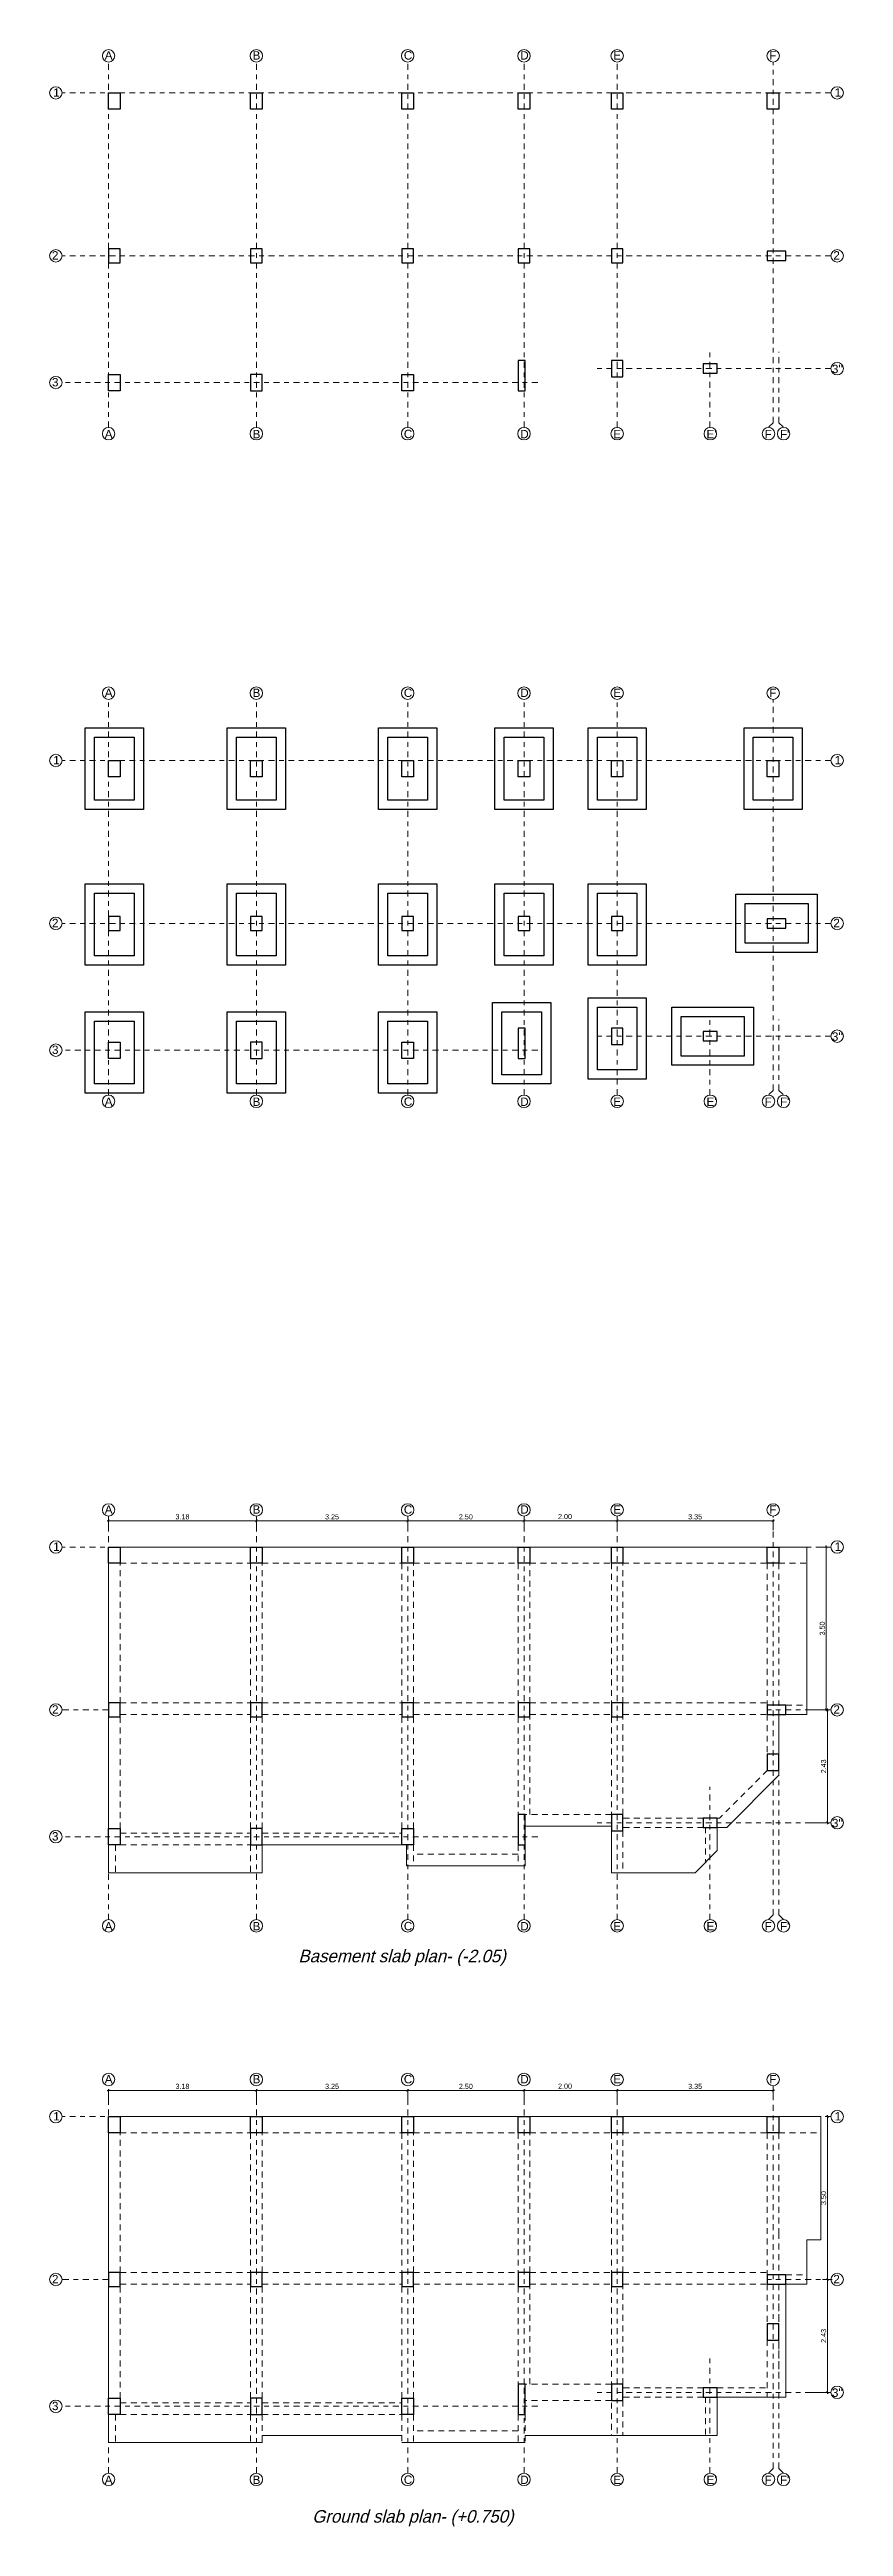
# Model space of a CAD drawing. Header units: millimetres. Extents: x 3790 to 7711, y 1449 to 3132.
# Drawn here: x 3789.9 to 3807, y 1458.9 to 1512.1 of the extents above; entities that cross this region are included whole.
import ezdxf

# ---------------------------------------------------------------- set-up
doc = ezdxf.new("R2010")
doc.units = ezdxf.units.MM
doc.header["$PDMODE"] = 3
doc.linetypes.add('DASHDOTX2', pattern=[50.8, 25.4, -12.7, 0, -12.7])
doc.linetypes.add('HIDDEN', pattern=[9.525, 6.35, -3.175])
for name, color, linetype, lineweight in [('cotas', 7, 'Continuous', 5), ('EJES', 20, 'DASHDOTX2', 9), ('pluma 1', 1, 'Continuous', 9), ('pluma 2.5', 30, 'Continuous', 25), ('proyecciones', 32, 'HIDDEN', 9), ('TEXTO', 7, 'Continuous', 9)]:
    doc.layers.add(name, color=color, linetype=linetype, lineweight=lineweight)
doc.styles.get("Standard").update_dxf_attribs({"font": 'arial.ttf'})
doc.styles.add('TIMES', font='arial.ttf', dxfattribs={"height": 0.11})
doc.dimstyles.new('julio', dxfattribs={"dimtxt": 0.11, "dimasz": 0.057, "dimexe": 0.03, "dimexo": 0.097, "dimgap": 0.0295, "dimtad": 1, "dimzin": 4, "dimdsep": 46, "dimtxsty": 'TIMES', "dimblk": 'ARCHTICK', "dimcen": 0, "dimdle": 0.03, "dimclrd": 256, "dimclre": 256, "dimclrt": 256, "dimadec": 0, "dimazin": 0, "dimtfac": 1, "dimtix": 1, "dimtmove": 2, "dimatfit": 2, "dimldrblk": 'ARCHTICK', "dimfxl": 1, "dimtolj": 1, "dimtzin": 0, "dimlwd": 5, "dimlwe": 5, "dimarcsym": 0})

msp = doc.modelspace()

# ---------------------------------------------------------------- texts
at = {"layer": 'TEXTO', "color": 5, "char_height": 0.18, "width": 2.597734}
for s, insert, attachment_point in [('{\\C7;A}', (3791.1214, 1512.0505), 1), ('{\\C7;B}', (3794.2964, 1512.0505), 1), ('{\\fArial|b0|i0|c0|p34;\\C7;C}', (3797.5464, 1512.0505), 1), ('{\\C7;D}', (3800.0464, 1512.0505), 1), ('{\\C7;E}', (3802.0464, 1512.0505), 1), ('{\\C7;F}', (3805.3964, 1512.0505), 1), ('{\\C7;1}', (3790.0145, 1511.2526), 1), ('{\\C7;1}', (3806.8004, 1511.2526), 1), ('{\\C7;2}', (3789.9875, 1507.7526), 1), ('{\\C7;2}', (3806.7735, 1507.7526), 1), ("{\\C7;3''}", (3806.742, 1505.3128), 1), ('{\\C7;3}', (3789.9875, 1505.0276), 1), ('{\\C7;A}', (3791.1214, 1503.7326), 7), ('{\\C7;B}', (3794.2964, 1503.7326), 7), ('{\\fArial|b0|i0|c0|p34;\\C7;C}', (3797.5464, 1503.7326), 7), ('{\\C7;D}', (3800.0464, 1503.7326), 7), ('{\\C7;E}', (3802.0464, 1503.7326), 7), ("{\\C7;E'}", (3804.0471, 1503.7326), 7), ('{\\C7;F}', (3805.2964, 1503.7326), 7), ("{\\C7;F'}", (3805.6263, 1503.7326), 7), ('{\\C7;A}', (3791.1214, 1498.3532), 1), ('{\\C7;B}', (3794.2964, 1498.3532), 1), ('{\\fArial|b0|i0|c0|p34;\\C7;C}', (3797.5464, 1498.3532), 1), ('{\\C7;D}', (3800.0464, 1498.3532), 1), ('{\\C7;E}', (3802.0464, 1498.3532), 1), ('{\\C7;F}', (3805.3964, 1498.3532), 1), ('{\\C7;1}', (3790.0145, 1496.9058), 1), ('{\\C7;1}', (3806.8004, 1496.9058), 1), ('{\\C7;2}', (3789.9875, 1493.4058), 1), ('{\\C7;2}', (3806.7735, 1493.4058), 1), ("{\\C7;3''}", (3806.742, 1490.9661), 1), ('{\\C7;3}', (3789.9875, 1490.6808), 1), ('{\\C7;A}', (3791.1214, 1489.3859), 7), ('{\\C7;B}', (3794.2964, 1489.3859), 7), ('{\\fArial|b0|i0|c0|p34;\\C7;C}', (3797.5464, 1489.3859), 7), ('{\\C7;D}', (3800.0464, 1489.3859), 7), ('{\\C7;E}', (3802.0464, 1489.3859), 7), ("{\\C7;E'}", (3804.0471, 1489.3859), 7), ('{\\C7;F}', (3805.2964, 1489.3859), 7), ("{\\C7;F'}", (3805.6263, 1489.3859), 7), ('{\\C7;A}', (3791.1214, 1480.8018), 1), ('{\\C7;B}', (3794.2964, 1480.8018), 1), ('{\\fArial|b0|i0|c0|p34;\\C7;C}', (3797.5464, 1480.8018), 1), ('{\\C7;D}', (3800.0464, 1480.8018), 1), ('{\\C7;E}', (3802.0464, 1480.8018), 1), ('{\\C7;F}', (3805.3964, 1480.8018), 1), ('{\\C7;1}', (3790.0145, 1480.0039), 1), ('{\\C7;1}', (3806.8004, 1480.0039), 1), ('{\\C7;2}', (3789.9875, 1476.5039), 1), ('{\\C7;2}', (3806.7735, 1476.5039), 1), ("{\\C7;3''}", (3806.742, 1474.0641), 1), ('{\\C7;3}', (3789.9875, 1473.7789), 1), ('{\\C7;A}', (3791.1214, 1471.6673), 7), ('{\\C7;B}', (3794.2964, 1471.6673), 7), ('{\\fArial|b0|i0|c0|p34;\\C7;C}', (3797.5464, 1471.6673), 7), ('{\\C7;D}', (3800.0464, 1471.6673), 7), ('{\\C7;E}', (3802.0464, 1471.6673), 7), ("{\\C7;E'}", (3804.0471, 1471.6673), 7), ('{\\C7;F}', (3805.2964, 1471.6673), 7), ("{\\C7;F'}", (3805.6263, 1471.6673), 7), ('{\\C7;A}', (3791.1214, 1468.5611), 1), ('{\\C7;B}', (3794.2964, 1468.5611), 1), ('{\\fArial|b0|i0|c0|p34;\\C7;C}', (3797.5464, 1468.5611), 1), ('{\\C7;D}', (3800.0464, 1468.5611), 1), ('{\\C7;E}', (3802.0464, 1468.5611), 1), ('{\\C7;F}', (3805.3964, 1468.5611), 1), ('{\\C7;1}', (3790.0145, 1467.7632), 1), ('{\\C7;1}', (3806.8004, 1467.7632), 1), ('{\\C7;2}', (3789.9875, 1464.2632), 1), ('{\\C7;2}', (3806.7735, 1464.2632), 1), ("{\\C7;3''}", (3806.742, 1461.8235), 1), ('{\\C7;3}', (3789.9875, 1461.5382), 1), ('{\\C7;A}', (3791.1214, 1459.7713), 7), ('{\\C7;B}', (3794.2964, 1459.7713), 7), ('{\\fArial|b0|i0|c0|p34;\\C7;C}', (3797.5464, 1459.7713), 7), ('{\\C7;D}', (3800.0464, 1459.7713), 7), ('{\\C7;E}', (3802.0464, 1459.7713), 7), ("{\\C7;E'}", (3804.0471, 1459.7713), 7), ('{\\C7;F}', (3805.2964, 1459.7713), 7), ("{\\C7;F'}", (3805.6263, 1459.7713), 7)]:
    msp.add_mtext(s, dxfattribs=dict(at, insert=insert, attachment_point=attachment_point))
at = {"layer": 'TEXTO', "char_height": 0.27, "attachment_point": 1}
for s, insert, width in [('{\\fStylus BT|b0|i0|c0|p34;\\Q15;Basement slab plan- (-2.05)}', (3795.2812, 1471.2513), 6.850758), ('{\\fStylus BT|b0|i0|c0|p34;\\Q15;Ground slab plan- (+0.750)}', (3795.5769, 1459.2098), 7.057912)]:
    msp.add_mtext(s, dxfattribs=dict(at, insert=insert, width=width))

# ---------------------------------------------------------------- blocks, each defined once
blk = doc.blocks.new('_ArchTick')
at = {"color": 0, "linetype": 'ByBlock', "lineweight": 40, "const_width": 0.15}
blk.add_lwpolyline([(-0.5, -0.5), (0.5, 0.5)], dxfattribs=at)
blk = doc.blocks.new('*D864')
at = {"layer": 'cotas', "lineweight": 5, "transparency": 16777216}
for p, q in [((3791.174, 1480.47), (3794.409, 1480.47)), ((3791.204, 1480.267), (3791.204, 1480.5)), ((3794.379, 1480.267), (3794.379, 1480.5))]:
    blk.add_line(p, q, dxfattribs=at)
at = {"layer": 'Defpoints', "color": 0, "transparency": 16777216}
for p in [(3794.379, 1480.47), (3791.204, 1480.17), (3794.379, 1480.17)]:
    blk.add_point(p, dxfattribs=at)
at = {"layer": 'cotas', "lineweight": 5, "transparency": 16777216, "xscale": 0.057, "yscale": 0.057, "zscale": 0.057, "rotation": 180}
blk.add_blockref('_ArchTick', (3791.204, 1480.47), dxfattribs=at)
at = {"layer": 'cotas', "lineweight": 5, "transparency": 16777216, "xscale": 0.057, "yscale": 0.057, "zscale": 0.057}
blk.add_blockref('_ArchTick', (3794.379, 1480.47), dxfattribs=at)
at = {"layer": 'cotas', "transparency": 16777216, "insert": (3792.791, 1480.555), "char_height": 0.11, "attachment_point": 5, "style": 'TIMES'}
blk.add_mtext('\\A1;3.18', dxfattribs=at)
blk = doc.blocks.new('*D865')
at = {"layer": 'cotas', "lineweight": 5, "transparency": 16777216}
for p, q in [((3794.349, 1480.47), (3797.659, 1480.47)), ((3794.379, 1480.267), (3794.379, 1480.5)), ((3797.629, 1480.267), (3797.629, 1480.5))]:
    blk.add_line(p, q, dxfattribs=at)
at = {"layer": 'Defpoints', "color": 0, "transparency": 16777216}
for p in [(3797.629, 1480.47), (3794.379, 1480.17), (3797.629, 1480.17)]:
    blk.add_point(p, dxfattribs=at)
at = {"layer": 'cotas', "lineweight": 5, "transparency": 16777216, "xscale": 0.057, "yscale": 0.057, "zscale": 0.057, "rotation": 180}
blk.add_blockref('_ArchTick', (3794.379, 1480.47), dxfattribs=at)
at = {"layer": 'cotas', "lineweight": 5, "transparency": 16777216, "xscale": 0.057, "yscale": 0.057, "zscale": 0.057}
blk.add_blockref('_ArchTick', (3797.629, 1480.47), dxfattribs=at)
at = {"layer": 'cotas', "transparency": 16777216, "insert": (3796.004, 1480.555), "char_height": 0.11, "attachment_point": 5, "style": 'TIMES'}
blk.add_mtext('\\A1;3.25', dxfattribs=at)
blk = doc.blocks.new('*D866')
at = {"layer": 'cotas', "lineweight": 5, "transparency": 16777216}
for p, q in [((3797.599, 1480.47), (3800.159, 1480.47)), ((3797.629, 1480.267), (3797.629, 1480.5)), ((3800.129, 1480.267), (3800.129, 1480.5))]:
    blk.add_line(p, q, dxfattribs=at)
at = {"layer": 'Defpoints', "color": 0, "transparency": 16777216}
for p in [(3800.129, 1480.47), (3797.629, 1480.17), (3800.129, 1480.17)]:
    blk.add_point(p, dxfattribs=at)
at = {"layer": 'cotas', "lineweight": 5, "transparency": 16777216, "xscale": 0.057, "yscale": 0.057, "zscale": 0.057, "rotation": 180}
blk.add_blockref('_ArchTick', (3797.629, 1480.47), dxfattribs=at)
at = {"layer": 'cotas', "lineweight": 5, "transparency": 16777216, "xscale": 0.057, "yscale": 0.057, "zscale": 0.057}
blk.add_blockref('_ArchTick', (3800.129, 1480.47), dxfattribs=at)
at = {"layer": 'cotas', "transparency": 16777216, "insert": (3798.879, 1480.555), "char_height": 0.11, "attachment_point": 5, "style": 'TIMES'}
blk.add_mtext('\\A1;2.50', dxfattribs=at)
blk = doc.blocks.new('*D867')
at = {"layer": 'cotas', "lineweight": 5, "transparency": 16777216}
for p, q in [((3800.099, 1480.47), (3802.159, 1480.47)), ((3800.129, 1480.267), (3800.129, 1480.5)), ((3802.129, 1480.267), (3802.129, 1480.5))]:
    blk.add_line(p, q, dxfattribs=at)
at = {"layer": 'Defpoints', "color": 0, "transparency": 16777216}
for p in [(3802.129, 1480.47), (3800.129, 1480.17), (3802.129, 1480.17)]:
    blk.add_point(p, dxfattribs=at)
at = {"layer": 'cotas', "lineweight": 5, "transparency": 16777216, "xscale": 0.057, "yscale": 0.057, "zscale": 0.057, "rotation": 180}
blk.add_blockref('_ArchTick', (3800.129, 1480.47), dxfattribs=at)
at = {"layer": 'cotas', "lineweight": 5, "transparency": 16777216, "xscale": 0.057, "yscale": 0.057, "zscale": 0.057}
blk.add_blockref('_ArchTick', (3802.129, 1480.47), dxfattribs=at)
at = {"layer": 'cotas', "transparency": 16777216, "insert": (3801.009, 1480.561), "char_height": 0.11, "attachment_point": 5, "style": 'TIMES'}
blk.add_mtext('\\A1;2.00', dxfattribs=at)
blk = doc.blocks.new('*D868')
at = {"layer": 'cotas', "lineweight": 5, "transparency": 16777216}
for p, q in [((3802.099, 1480.47), (3805.509, 1480.47)), ((3802.129, 1480.267), (3802.129, 1480.5)), ((3805.479, 1480.267), (3805.479, 1480.5))]:
    blk.add_line(p, q, dxfattribs=at)
at = {"layer": 'Defpoints', "color": 0, "transparency": 16777216}
for p in [(3805.479, 1480.47), (3802.129, 1480.17), (3805.479, 1480.17)]:
    blk.add_point(p, dxfattribs=at)
at = {"layer": 'cotas', "lineweight": 5, "transparency": 16777216, "xscale": 0.057, "yscale": 0.057, "zscale": 0.057, "rotation": 180}
blk.add_blockref('_ArchTick', (3802.129, 1480.47), dxfattribs=at)
at = {"layer": 'cotas', "lineweight": 5, "transparency": 16777216, "xscale": 0.057, "yscale": 0.057, "zscale": 0.057}
blk.add_blockref('_ArchTick', (3805.479, 1480.47), dxfattribs=at)
at = {"layer": 'cotas', "transparency": 16777216, "insert": (3803.804, 1480.555), "char_height": 0.11, "attachment_point": 5, "style": 'TIMES'}
blk.add_mtext('\\A1;3.35', dxfattribs=at)
blk = doc.blocks.new('*D863')
at = {"layer": 'cotas', "lineweight": 5, "transparency": 16777216}
for p, q in [((3806.419, 1479.906), (3806.652, 1479.906)), ((3806.622, 1476.376), (3806.622, 1479.936)), ((3806.419, 1476.406), (3806.652, 1476.406))]:
    blk.add_line(p, q, dxfattribs=at)
at = {"layer": 'Defpoints', "color": 0, "transparency": 16777216}
for p in [(3806.322, 1479.906), (3806.622, 1479.906), (3806.322, 1476.406)]:
    blk.add_point(p, dxfattribs=at)
at = {"layer": 'cotas', "lineweight": 5, "transparency": 16777216, "xscale": 0.057, "yscale": 0.057, "zscale": 0.057}
for p, rotation in [((3806.622, 1479.906), 90), ((3806.622, 1476.406), 270)]:
    blk.add_blockref('_ArchTick', p, dxfattribs=dict(at, rotation=rotation))
at = {"layer": 'cotas', "transparency": 16777216, "insert": (3806.536, 1478.156), "char_height": 0.11, "attachment_point": 5, "rotation": 90, "style": 'TIMES'}
blk.add_mtext('\\A1;3.50', dxfattribs=at)
blk = doc.blocks.new('*D869')
at = {"layer": 'cotas', "lineweight": 5, "transparency": 16777216}
for p, q in [((3806.242, 1476.406), (3806.679, 1476.406)), ((3806.649, 1476.436), (3806.649, 1473.951)), ((3806.242, 1473.981), (3806.679, 1473.981))]:
    blk.add_line(p, q, dxfattribs=at)
at = {"layer": 'Defpoints', "color": 0, "transparency": 16777216}
for p in [(3806.145, 1476.406), (3806.145, 1473.981), (3806.649, 1473.981)]:
    blk.add_point(p, dxfattribs=at)
at = {"layer": 'cotas', "lineweight": 5, "transparency": 16777216, "xscale": 0.057, "yscale": 0.057, "zscale": 0.057}
for p, rotation in [((3806.649, 1476.406), 90), ((3806.649, 1473.981), 270)]:
    blk.add_blockref('_ArchTick', p, dxfattribs=dict(at, rotation=rotation))
at = {"layer": 'cotas', "transparency": 16777216, "insert": (3806.564, 1475.193), "char_height": 0.11, "attachment_point": 5, "rotation": 90, "style": 'TIMES'}
blk.add_mtext('\\A1;2.43', dxfattribs=at)
blk = doc.blocks.new('*D897')
at = {"layer": 'cotas', "lineweight": 5, "transparency": 16777216}
for p, q in [((3791.174, 1468.229), (3794.409, 1468.229)), ((3791.204, 1468.026), (3791.204, 1468.259)), ((3794.379, 1468.026), (3794.379, 1468.259))]:
    blk.add_line(p, q, dxfattribs=at)
at = {"layer": 'Defpoints', "color": 0, "transparency": 16777216}
for p in [(3794.379, 1468.229), (3791.204, 1467.929), (3794.379, 1467.929)]:
    blk.add_point(p, dxfattribs=at)
at = {"layer": 'cotas', "lineweight": 5, "transparency": 16777216, "xscale": 0.057, "yscale": 0.057, "zscale": 0.057, "rotation": 180}
blk.add_blockref('_ArchTick', (3791.204, 1468.229), dxfattribs=at)
at = {"layer": 'cotas', "lineweight": 5, "transparency": 16777216, "xscale": 0.057, "yscale": 0.057, "zscale": 0.057}
blk.add_blockref('_ArchTick', (3794.379, 1468.229), dxfattribs=at)
at = {"layer": 'cotas', "transparency": 16777216, "insert": (3792.791, 1468.315), "char_height": 0.11, "attachment_point": 5, "style": 'TIMES'}
blk.add_mtext('\\A1;3.18', dxfattribs=at)
blk = doc.blocks.new('*D898')
at = {"layer": 'cotas', "lineweight": 5, "transparency": 16777216}
for p, q in [((3794.349, 1468.229), (3797.659, 1468.229)), ((3794.379, 1468.026), (3794.379, 1468.259)), ((3797.629, 1468.026), (3797.629, 1468.259))]:
    blk.add_line(p, q, dxfattribs=at)
at = {"layer": 'Defpoints', "color": 0, "transparency": 16777216}
for p in [(3797.629, 1468.229), (3794.379, 1467.929), (3797.629, 1467.929)]:
    blk.add_point(p, dxfattribs=at)
at = {"layer": 'cotas', "lineweight": 5, "transparency": 16777216, "xscale": 0.057, "yscale": 0.057, "zscale": 0.057, "rotation": 180}
blk.add_blockref('_ArchTick', (3794.379, 1468.229), dxfattribs=at)
at = {"layer": 'cotas', "lineweight": 5, "transparency": 16777216, "xscale": 0.057, "yscale": 0.057, "zscale": 0.057}
blk.add_blockref('_ArchTick', (3797.629, 1468.229), dxfattribs=at)
at = {"layer": 'cotas', "transparency": 16777216, "insert": (3796.004, 1468.315), "char_height": 0.11, "attachment_point": 5, "style": 'TIMES'}
blk.add_mtext('\\A1;3.25', dxfattribs=at)
blk = doc.blocks.new('*D899')
at = {"layer": 'cotas', "lineweight": 5, "transparency": 16777216}
for p, q in [((3797.599, 1468.229), (3800.159, 1468.229)), ((3797.629, 1468.026), (3797.629, 1468.259)), ((3800.129, 1468.026), (3800.129, 1468.259))]:
    blk.add_line(p, q, dxfattribs=at)
at = {"layer": 'Defpoints', "color": 0, "transparency": 16777216}
for p in [(3800.129, 1468.229), (3797.629, 1467.929), (3800.129, 1467.929)]:
    blk.add_point(p, dxfattribs=at)
at = {"layer": 'cotas', "lineweight": 5, "transparency": 16777216, "xscale": 0.057, "yscale": 0.057, "zscale": 0.057, "rotation": 180}
blk.add_blockref('_ArchTick', (3797.629, 1468.229), dxfattribs=at)
at = {"layer": 'cotas', "lineweight": 5, "transparency": 16777216, "xscale": 0.057, "yscale": 0.057, "zscale": 0.057}
blk.add_blockref('_ArchTick', (3800.129, 1468.229), dxfattribs=at)
at = {"layer": 'cotas', "transparency": 16777216, "insert": (3798.879, 1468.315), "char_height": 0.11, "attachment_point": 5, "style": 'TIMES'}
blk.add_mtext('\\A1;2.50', dxfattribs=at)
blk = doc.blocks.new('*D900')
at = {"layer": 'cotas', "lineweight": 5, "transparency": 16777216}
for p, q in [((3800.099, 1468.229), (3802.159, 1468.229)), ((3800.129, 1468.026), (3800.129, 1468.259)), ((3802.129, 1468.026), (3802.129, 1468.259))]:
    blk.add_line(p, q, dxfattribs=at)
at = {"layer": 'Defpoints', "color": 0, "transparency": 16777216}
for p in [(3802.129, 1468.229), (3800.129, 1467.929), (3802.129, 1467.929)]:
    blk.add_point(p, dxfattribs=at)
at = {"layer": 'cotas', "lineweight": 5, "transparency": 16777216, "xscale": 0.057, "yscale": 0.057, "zscale": 0.057, "rotation": 180}
blk.add_blockref('_ArchTick', (3800.129, 1468.229), dxfattribs=at)
at = {"layer": 'cotas', "lineweight": 5, "transparency": 16777216, "xscale": 0.057, "yscale": 0.057, "zscale": 0.057}
blk.add_blockref('_ArchTick', (3802.129, 1468.229), dxfattribs=at)
at = {"layer": 'cotas', "transparency": 16777216, "insert": (3801.009, 1468.32), "char_height": 0.11, "attachment_point": 5, "style": 'TIMES'}
blk.add_mtext('\\A1;2.00', dxfattribs=at)
blk = doc.blocks.new('*D901')
at = {"layer": 'cotas', "lineweight": 5, "transparency": 16777216}
for p, q in [((3802.099, 1468.229), (3805.509, 1468.229)), ((3802.129, 1468.026), (3802.129, 1468.259)), ((3805.479, 1468.026), (3805.479, 1468.259))]:
    blk.add_line(p, q, dxfattribs=at)
at = {"layer": 'Defpoints', "color": 0, "transparency": 16777216}
for p in [(3805.479, 1468.229), (3802.129, 1467.929), (3805.479, 1467.929)]:
    blk.add_point(p, dxfattribs=at)
at = {"layer": 'cotas', "lineweight": 5, "transparency": 16777216, "xscale": 0.057, "yscale": 0.057, "zscale": 0.057, "rotation": 180}
blk.add_blockref('_ArchTick', (3802.129, 1468.229), dxfattribs=at)
at = {"layer": 'cotas', "lineweight": 5, "transparency": 16777216, "xscale": 0.057, "yscale": 0.057, "zscale": 0.057}
blk.add_blockref('_ArchTick', (3805.479, 1468.229), dxfattribs=at)
at = {"layer": 'cotas', "transparency": 16777216, "insert": (3803.804, 1468.315), "char_height": 0.11, "attachment_point": 5, "style": 'TIMES'}
blk.add_mtext('\\A1;3.35', dxfattribs=at)
blk = doc.blocks.new('*D902')
at = {"layer": 'cotas', "lineweight": 5, "transparency": 16777216}
for p, q in [((3806.649, 1464.135), (3806.649, 1467.695)), ((3806.719, 1467.665), (3806.679, 1467.665)), ((3806.746, 1464.165), (3806.679, 1464.165))]:
    blk.add_line(p, q, dxfattribs=at)
at = {"layer": 'Defpoints', "color": 0, "transparency": 16777216}
for p in [(3806.622, 1467.665), (3806.649, 1467.665), (3806.649, 1464.165)]:
    blk.add_point(p, dxfattribs=at)
at = {"layer": 'cotas', "lineweight": 5, "transparency": 16777216, "xscale": 0.057, "yscale": 0.057, "zscale": 0.057}
for p, rotation in [((3806.649, 1467.665), 90), ((3806.649, 1464.165), 270)]:
    blk.add_blockref('_ArchTick', p, dxfattribs=dict(at, rotation=rotation))
at = {"layer": 'cotas', "transparency": 16777216, "insert": (3806.564, 1465.915), "char_height": 0.11, "attachment_point": 5, "rotation": 90, "style": 'TIMES'}
blk.add_mtext('\\A1;3.50', dxfattribs=at)
blk = doc.blocks.new('*D903')
at = {"layer": 'cotas', "lineweight": 5, "transparency": 16777216}
for p, q in [((3806.542, 1464.165), (3806.679, 1464.165)), ((3806.649, 1464.195), (3806.649, 1461.71)), ((3806.242, 1461.74), (3806.679, 1461.74))]:
    blk.add_line(p, q, dxfattribs=at)
at = {"layer": 'Defpoints', "color": 0, "transparency": 16777216}
for p in [(3806.445, 1464.165), (3806.145, 1461.74), (3806.649, 1461.74)]:
    blk.add_point(p, dxfattribs=at)
at = {"layer": 'cotas', "lineweight": 5, "transparency": 16777216, "xscale": 0.057, "yscale": 0.057, "zscale": 0.057}
for p, rotation in [((3806.649, 1464.165), 90), ((3806.649, 1461.74), 270)]:
    blk.add_blockref('_ArchTick', p, dxfattribs=dict(at, rotation=rotation))
at = {"layer": 'cotas', "transparency": 16777216, "insert": (3806.564, 1462.953), "char_height": 0.11, "attachment_point": 5, "rotation": 90, "style": 'TIMES'}
blk.add_mtext('\\A1;2.43', dxfattribs=at)

# ---------------------------------------------------------------- dimensions: what is measured, and where the dimension line sits
at = {"layer": 'cotas'}
for base, p1, p2, picture, middle in [((3794.37880138, 1480.4697389662), (3791.20380138, 1480.1697389662), (3794.37880138, 1480.1697389662), '*D864', (3792.79130138, 1480.5554395119)), ((3797.6288, 1480.4697), (3794.3788, 1480.1697), (3797.6288, 1480.1697), '*D865', (3796.0038, 1480.5554)), ((3800.1288, 1480.4697), (3797.6288, 1480.1697), (3800.1288, 1480.1697), '*D866', (3798.8788, 1480.5554)), ((3805.4788, 1480.4697), (3802.1288, 1480.1697), (3805.4788, 1480.1697), '*D868', (3803.8038, 1480.5554)), ((3794.37880138, 1468.2291036728), (3791.20380138, 1467.9291036728), (3794.37880138, 1467.9291036728), '*D897', (3792.79130138, 1468.3148042185)), ((3797.6288, 1468.2291), (3794.3788, 1467.9291), (3797.6288, 1467.9291), '*D898', (3796.0038, 1468.3148)), ((3800.1288, 1468.2291), (3797.6288, 1467.9291), (3800.1288, 1467.9291), '*D899', (3798.8788, 1468.3148)), ((3805.4788, 1468.2291), (3802.1288, 1467.9291), (3805.4788, 1467.9291), '*D901', (3803.8038, 1468.3148))]:
    dim = msp.add_linear_dim(base=base, p1=p1, p2=p2, dimstyle='julio', dxfattribs=at)
    dim.commit()
    dim.dimension.update_dxf_attribs({"geometry": picture, "text_midpoint": middle})
for base, p1, p2, picture, middle in [((3802.1288, 1480.4697), (3800.1288, 1480.1697), (3802.1288, 1480.1697), '*D867', (3801.009, 1480.5605)), ((3802.1288, 1468.2291), (3800.1288, 1467.9291), (3802.1288, 1467.9291), '*D900', (3801.009, 1468.3199))]:
    dim = msp.add_linear_dim(base=base, p1=p1, p2=p2, dimstyle='julio', dxfattribs=at)
    dim.commit()
    dim.dimension.update_dxf_attribs({"geometry": picture, "text_midpoint": middle, "dimtype": 160})
for base, p1, p2, picture, middle in [((3806.622, 1479.9057), (3806.322, 1476.4057), (3806.322, 1479.9057), '*D863', (3806.5363, 1478.1557)), ((3806.6492752817, 1473.9807193158), (3806.145318685, 1476.4057193158), (3806.145318685, 1473.9807193158), '*D869', (3806.563574736, 1475.1932193158)), ((3806.6493, 1467.6651), (3806.6493, 1464.1651), (3806.622, 1467.6651), '*D902', (3806.5636, 1465.9151)), ((3806.6492752817, 1461.7400840224), (3806.445318685, 1464.1650840224), (3806.145318685, 1461.7400840224), '*D903', (3806.563574736, 1462.9525840224))]:
    dim = msp.add_linear_dim(base=base, p1=p1, p2=p2, angle=90, dimstyle='julio', dxfattribs=at)
    dim.commit()
    dim.dimension.update_dxf_attribs({"geometry": picture, "text_midpoint": middle})

# ---------------------------------------------------------------- linework, layer by layer
at = {"layer": 'cotas', "color": 3}
for p, q in [((3805.7538, 1461.6401), (3805.7538, 1464.0651)), ((3804.2795, 1461.6401), (3804.2795, 1460.8151)), ((3804.2795, 1460.8151), (3800.1538, 1460.8151))]:
    msp.add_line(p, q, dxfattribs=at)
for points in [[(3806.2038, 1476.3057), (3806.2038, 1479.9057), (3791.2038, 1479.9057)], [(3800.1538, 1473.0557), (3797.6038, 1473.0557), (3797.6038, 1473.5057), (3794.5038, 1473.5057), (3794.5038, 1472.9057), (3791.2038, 1472.9057), (3791.2038, 1479.9057)], [(3805.6038, 1475.0022), (3804.4824, 1473.8807), (3804.2795, 1473.8807), (3804.2795, 1473.3815), (3803.8038, 1472.9057), (3802.0038, 1472.9057), (3802.0038, 1473.9057), (3800.1538, 1473.9057), (3800.1538, 1473.0557)], [(3805.7538, 1464.0651), (3806.2038, 1464.0651), (3806.2038, 1465.0151), (3806.5038, 1465.0151), (3806.5038, 1467.6651), (3791.2038, 1467.6651)], [(3797.5038, 1460.8151), (3794.5038, 1460.8151), (3794.5038, 1460.6651), (3791.2038, 1460.6651), (3791.2038, 1467.6651)], [(3804.2795, 1461.6401), (3805.7538, 1461.6401)], [(3800.1538, 1460.6651), (3797.5038, 1460.6651)]]:
    msp.add_lwpolyline(points, dxfattribs=at)
at = {"layer": 'cotas'}
msp.add_lwpolyline([(3806.2038, 1479.9057), (3806.2038, 1476.3057), (3805.6038, 1476.3057), (3805.6038, 1475.0022), (3804.4824, 1473.8807), (3804.2795, 1473.8807), (3804.2795, 1473.3815), (3803.8038, 1472.9057), (3802.0038, 1472.9057), (3802.0038, 1473.9057), (3800.1538, 1473.9057), (3800.1538, 1473.0557), (3797.6038, 1473.0557), (3797.6038, 1473.5057), (3794.5038, 1473.5057), (3794.5038, 1472.9057), (3791.2038, 1472.9057), (3791.2038, 1479.9057), (3806.2038, 1479.9057)], dxfattribs=at)
at = {"layer": 'EJES', "ltscale": 0.005}
for p, q in [((3791.2038, 1503.9647), (3791.2038, 1511.8184)), ((3794.3788, 1503.9647), (3794.3788, 1511.8184)), ((3797.6288, 1503.9647), (3797.6288, 1511.8184)), ((3800.1288, 1503.9647), (3800.1288, 1511.8184)), ((3802.1288, 1503.9647), (3802.1288, 1511.8184)), ((3805.4788, 1504.0647), (3805.4788, 1511.8184)), ((3806.722, 1511.1544), (3790.2038, 1511.1544)), ((3806.722, 1507.6544), (3790.2038, 1507.6544)), ((3804.1205, 1503.9644), (3804.1205, 1505.5881)), ((3805.6038, 1504.0647), (3805.6038, 1505.5881)), ((3800.426, 1504.9294), (3790.2038, 1504.9294)), ((3806.722, 1505.2294), (3801.6488, 1505.2294)), ((3805.4788, 1504.0647), (3805.3788, 1503.9647)), ((3805.6038, 1504.0647), (3805.7038, 1503.9647)), ((3791.2038, 1489.6179), (3791.2038, 1498.1212)), ((3794.3788, 1489.6179), (3794.3788, 1498.1212)), ((3797.6288, 1489.6179), (3797.6288, 1498.1212)), ((3800.1288, 1489.6179), (3800.1288, 1498.1212)), ((3802.1288, 1489.6179), (3802.1288, 1498.1212)), ((3805.4788, 1489.7179), (3805.4788, 1498.1212)), ((3806.722, 1496.8077), (3790.2038, 1496.8077)), ((3806.722, 1493.3077), (3790.2038, 1493.3077)), ((3804.1205, 1489.6176), (3804.1205, 1491.2414)), ((3805.6038, 1489.7179), (3805.6038, 1491.2414)), ((3800.426, 1490.5827), (3790.2038, 1490.5827)), ((3806.722, 1490.8827), (3801.6488, 1490.8827)), ((3805.4788, 1489.7179), (3805.3788, 1489.6179)), ((3805.6038, 1489.7179), (3805.7038, 1489.6179)), ((3791.2038, 1471.8993), (3791.2038, 1480.5697)), ((3794.3788, 1471.8993), (3794.3788, 1480.5697)), ((3797.6288, 1471.8993), (3797.6288, 1480.5697)), ((3800.1288, 1471.8993), (3800.1288, 1480.5697)), ((3802.1288, 1471.8993), (3802.1288, 1480.5697)), ((3805.4788, 1471.9993), (3805.4788, 1480.5697)), ((3806.722, 1479.9057), (3790.2038, 1479.9057)), ((3791.2038, 1476.4057), (3790.2038, 1476.4057)), ((3806.722, 1476.4057), (3805.3538, 1476.4057)), ((3805.6038, 1471.9993), (3805.6038, 1476.5057)), ((3804.1205, 1471.899), (3804.1205, 1474.7494)), ((3806.722, 1473.9807), (3801.6488, 1473.9807)), ((3800.426, 1473.6807), (3790.2038, 1473.6807)), ((3805.4788, 1471.9993), (3805.3788, 1471.8993)), ((3805.6038, 1471.9993), (3805.7038, 1471.8993)), ((3791.2038, 1460.0033), (3791.2038, 1468.3291)), ((3794.3788, 1460.0033), (3794.3788, 1468.3291)), ((3797.6288, 1460.0033), (3797.6288, 1468.3291)), ((3800.1288, 1460.0033), (3800.1288, 1468.3291)), ((3802.1288, 1460.0033), (3802.1288, 1468.3291)), ((3805.4788, 1460.1033), (3805.4788, 1468.3291)), ((3806.722, 1467.6651), (3790.2038, 1467.6651)), ((3791.2038, 1464.1651), (3790.2038, 1464.1651)), ((3806.722, 1464.1651), (3805.3538, 1464.1651)), ((3805.6038, 1460.1033), (3805.6038, 1464.2651)), ((3804.1205, 1460.003), (3804.1205, 1462.5088)), ((3806.722, 1461.7401), (3801.6488, 1461.7401)), ((3800.426, 1461.4401), (3790.2038, 1461.4401)), ((3805.4788, 1460.1033), (3805.3788, 1460.0033)), ((3805.6038, 1460.1033), (3805.7038, 1460.0033))]:
    msp.add_line(p, q, dxfattribs=at)
at = {"layer": 'pluma 1'}
for centre in [(3791.2038, 1511.9523), (3794.3788, 1511.9523), (3797.6288, 1511.9523), (3800.1288, 1511.9523), (3802.1288, 1511.9523), (3805.4788, 1511.9523), (3790.0699, 1511.1544), (3806.8559, 1511.1544), (3790.0699, 1507.6544), (3806.8559, 1507.6544), (3806.8559, 1505.2294), (3790.0699, 1504.9294), (3791.2038, 1503.8308), (3794.3788, 1503.8308), (3797.6288, 1503.8308), (3800.1288, 1503.8308), (3802.1288, 1503.8308), (3804.1295, 1503.8308), (3805.3788, 1503.8308), (3805.7038, 1503.8308), (3791.2038, 1498.2551), (3794.3788, 1498.2551), (3797.6288, 1498.2551), (3800.1288, 1498.2551), (3802.1288, 1498.2551), (3805.4788, 1498.2551), (3790.0699, 1496.8077), (3806.8559, 1496.8077), (3790.0699, 1493.3077), (3806.8559, 1493.3077), (3806.8559, 1490.8827), (3790.0699, 1490.5827), (3791.2038, 1489.484), (3794.3788, 1489.484), (3797.6288, 1489.484), (3800.1288, 1489.484), (3802.1288, 1489.484), (3804.1295, 1489.484), (3805.3788, 1489.484), (3805.7038, 1489.484), (3791.2038, 1480.7036), (3794.3788, 1480.7036), (3797.6288, 1480.7036), (3800.1288, 1480.7036), (3802.1288, 1480.7036), (3805.4788, 1480.7036), (3790.0699, 1479.9057), (3806.8559, 1479.9057), (3790.0699, 1476.4057), (3806.8559, 1476.4057), (3806.8559, 1473.9807), (3790.0699, 1473.6807), (3791.2038, 1471.7654), (3794.3788, 1471.7654), (3797.6288, 1471.7654), (3800.1288, 1471.7654), (3802.1288, 1471.7654), (3804.1295, 1471.7654), (3805.3788, 1471.7654), (3805.7038, 1471.7654), (3791.2038, 1468.463), (3794.3788, 1468.463), (3797.6288, 1468.463), (3800.1288, 1468.463), (3802.1288, 1468.463), (3805.4788, 1468.463), (3790.0699, 1467.6651), (3806.8559, 1467.6651), (3790.0699, 1464.1651), (3806.8559, 1464.1651), (3806.8559, 1461.7401), (3790.0699, 1461.4401), (3791.2038, 1459.8694), (3794.3788, 1459.8694), (3797.6288, 1459.8694), (3800.1288, 1459.8694), (3802.1288, 1459.8694), (3804.1295, 1459.8694), (3805.3788, 1459.8694), (3805.7038, 1459.8694)]:
    msp.add_circle(centre, 0.1339, dxfattribs=at)
at = {"layer": 'pluma 2.5'}
for points in [[(3791.4538, 1510.8044), (3791.2038, 1510.8044), (3791.2038, 1511.1544), (3791.4538, 1511.1544)], [(3794.5038, 1510.8044), (3794.2538, 1510.8044), (3794.2538, 1511.1544), (3794.5038, 1511.1544)], [(3797.7538, 1510.8044), (3797.5038, 1510.8044), (3797.5038, 1511.1544), (3797.7538, 1511.1544)], [(3800.2538, 1510.8044), (3800.0038, 1510.8044), (3800.0038, 1511.1544), (3800.2538, 1511.1544)], [(3802.2538, 1510.8044), (3802.0038, 1510.8044), (3802.0038, 1511.1544), (3802.2538, 1511.1544)], [(3805.6038, 1510.8044), (3805.3538, 1510.8044), (3805.3538, 1511.1544), (3805.6038, 1511.1544)], [(3791.2038, 1507.5044), (3791.4538, 1507.5044), (3791.4538, 1507.8044), (3791.2038, 1507.8044)], [(3794.2538, 1507.5044), (3794.5038, 1507.5044), (3794.5038, 1507.8044), (3794.2538, 1507.8044)], [(3797.5038, 1507.5044), (3797.7538, 1507.5044), (3797.7538, 1507.8044), (3797.5038, 1507.8044)], [(3800.0038, 1507.5044), (3800.2538, 1507.5044), (3800.2538, 1507.8044), (3800.0038, 1507.8044)], [(3802.0038, 1507.5044), (3802.2538, 1507.5044), (3802.2538, 1507.8044), (3802.0038, 1507.8044)], [(3805.3538, 1507.5544), (3805.7538, 1507.5544), (3805.7538, 1507.7544), (3805.3538, 1507.7544)], [(3802.2538, 1505.4044), (3802.0038, 1505.4044), (3802.0038, 1505.0544), (3802.1038, 1505.0544), (3802.2538, 1505.0544)], [(3804.2795, 1505.3294), (3803.9795, 1505.3294), (3803.9795, 1505.1294), (3804.2795, 1505.1294)], [(3791.4538, 1504.7544), (3791.2038, 1504.7544), (3791.2038, 1505.1044), (3791.4538, 1505.1044)], [(3794.5038, 1505.1044), (3794.2538, 1505.1044), (3794.2538, 1504.7544), (3794.5038, 1504.7544)], [(3797.7538, 1504.7544), (3797.5038, 1504.7544), (3797.5038, 1505.1044), (3797.7538, 1505.1044)], [(3791.9538, 1495.7577), (3790.7038, 1495.7577), (3790.7038, 1497.5077), (3791.9538, 1497.5077)], [(3795.0038, 1495.7577), (3793.7538, 1495.7577), (3793.7538, 1497.5077), (3795.0038, 1497.5077)], [(3798.2538, 1495.7577), (3797.0038, 1495.7577), (3797.0038, 1497.5077), (3798.2538, 1497.5077)], [(3800.7538, 1495.7577), (3799.5038, 1495.7577), (3799.5038, 1497.5077), (3800.7538, 1497.5077)], [(3802.7538, 1495.7577), (3801.5038, 1495.7577), (3801.5038, 1497.5077), (3802.7538, 1497.5077)], [(3806.1038, 1495.7577), (3804.8538, 1495.7577), (3804.8538, 1497.5077), (3806.1038, 1497.5077)], [(3791.4538, 1496.4577), (3791.2038, 1496.4577), (3791.2038, 1496.8077), (3791.4538, 1496.8077)], [(3794.5038, 1496.4577), (3794.2538, 1496.4577), (3794.2538, 1496.8077), (3794.5038, 1496.8077)], [(3797.7538, 1496.4577), (3797.5038, 1496.4577), (3797.5038, 1496.8077), (3797.7538, 1496.8077)], [(3800.2538, 1496.4577), (3800.0038, 1496.4577), (3800.0038, 1496.8077), (3800.2538, 1496.8077)], [(3802.2538, 1496.4577), (3802.0038, 1496.4577), (3802.0038, 1496.8077), (3802.2538, 1496.8077)], [(3805.6038, 1496.4577), (3805.3538, 1496.4577), (3805.3538, 1496.8077), (3805.6038, 1496.8077)], [(3791.9538, 1492.4077), (3790.7038, 1492.4077), (3790.7038, 1494.1577), (3791.9538, 1494.1577)], [(3795.0038, 1492.4077), (3793.7538, 1492.4077), (3793.7538, 1494.1577), (3795.0038, 1494.1577)], [(3798.2538, 1492.4077), (3797.0038, 1492.4077), (3797.0038, 1494.1577), (3798.2538, 1494.1577)], [(3800.7538, 1492.4077), (3799.5038, 1492.4077), (3799.5038, 1494.1577), (3800.7538, 1494.1577)], [(3802.7538, 1492.4077), (3801.5038, 1492.4077), (3801.5038, 1494.1577), (3802.7538, 1494.1577)], [(3804.6788, 1492.6827), (3804.6788, 1493.9327), (3806.4288, 1493.9327), (3806.4288, 1492.6827)], [(3791.2038, 1493.1577), (3791.4538, 1493.1577), (3791.4538, 1493.4577), (3791.2038, 1493.4577)], [(3794.2538, 1493.1577), (3794.5038, 1493.1577), (3794.5038, 1493.4577), (3794.2538, 1493.4577)], [(3797.5038, 1493.1577), (3797.7538, 1493.1577), (3797.7538, 1493.4577), (3797.5038, 1493.4577)], [(3800.0038, 1493.1577), (3800.2538, 1493.1577), (3800.2538, 1493.4577), (3800.0038, 1493.4577)], [(3802.0038, 1493.1577), (3802.2538, 1493.1577), (3802.2538, 1493.4577), (3802.0038, 1493.4577)], [(3805.3538, 1493.2077), (3805.7538, 1493.2077), (3805.7538, 1493.4077), (3805.3538, 1493.4077)], [(3800.7038, 1489.8564), (3799.4538, 1489.8564), (3799.4538, 1491.6064), (3800.7038, 1491.6064)], [(3802.7538, 1489.9577), (3801.5038, 1489.9577), (3801.5038, 1491.7077), (3802.7538, 1491.7077)], [(3803.3045, 1490.2577), (3803.3045, 1491.5077), (3805.0545, 1491.5077), (3805.0545, 1490.2577)], [(3791.9538, 1489.6577), (3790.7038, 1489.6577), (3790.7038, 1491.4077), (3791.9538, 1491.4077)], [(3795.0038, 1489.6577), (3793.7538, 1489.6577), (3793.7538, 1491.4077), (3795.0038, 1491.4077)], [(3798.2538, 1489.6577), (3797.0038, 1489.6577), (3797.0038, 1491.4077), (3798.2538, 1491.4077)], [(3802.2538, 1491.0577), (3802.0038, 1491.0577), (3802.0038, 1490.7077), (3802.1038, 1490.7077), (3802.2538, 1490.7077)], [(3804.2795, 1490.9827), (3803.9795, 1490.9827), (3803.9795, 1490.7827), (3804.2795, 1490.7827)], [(3791.4538, 1490.4077), (3791.2038, 1490.4077), (3791.2038, 1490.7577), (3791.4538, 1490.7577)], [(3794.5038, 1490.7577), (3794.2538, 1490.7577), (3794.2538, 1490.4077), (3794.5038, 1490.4077)], [(3797.7538, 1490.4077), (3797.5038, 1490.4077), (3797.5038, 1490.7577), (3797.7538, 1490.7577)], [(3791.4538, 1479.5557), (3791.2038, 1479.5557), (3791.2038, 1479.9057), (3791.4538, 1479.9057)], [(3794.5038, 1479.5557), (3794.2538, 1479.5557), (3794.2538, 1479.9057), (3794.5038, 1479.9057)], [(3797.7538, 1479.5557), (3797.5038, 1479.5557), (3797.5038, 1479.9057), (3797.7538, 1479.9057)], [(3800.2538, 1479.5557), (3800.0038, 1479.5557), (3800.0038, 1479.9057), (3800.2538, 1479.9057)], [(3802.2538, 1479.5557), (3802.0038, 1479.5557), (3802.0038, 1479.9057), (3802.2538, 1479.9057)], [(3805.6038, 1479.5557), (3805.3538, 1479.5557), (3805.3538, 1479.9057), (3805.6038, 1479.9057)], [(3791.2038, 1476.2557), (3791.4538, 1476.2557), (3791.4538, 1476.5557), (3791.2038, 1476.5557)], [(3794.2538, 1476.2557), (3794.5038, 1476.2557), (3794.5038, 1476.5557), (3794.2538, 1476.5557)], [(3797.5038, 1476.2557), (3797.7538, 1476.2557), (3797.7538, 1476.5557), (3797.5038, 1476.5557)], [(3800.0038, 1476.2557), (3800.2538, 1476.2557), (3800.2538, 1476.5557), (3800.0038, 1476.5557)], [(3802.0038, 1476.2557), (3802.2538, 1476.2557), (3802.2538, 1476.5557), (3802.0038, 1476.5557)], [(3805.3538, 1476.3057), (3805.7538, 1476.3057), (3805.7538, 1476.5057), (3805.3538, 1476.5057)], [(3805.6038, 1475.4557), (3805.3538, 1475.4557), (3805.3538, 1475.1057), (3805.4538, 1475.1057), (3805.6038, 1475.1057)], [(3802.2538, 1474.1557), (3802.0038, 1474.1557), (3802.0038, 1473.8057), (3802.1038, 1473.8057), (3802.2538, 1473.8057)], [(3804.2795, 1474.0807), (3803.9795, 1474.0807), (3803.9795, 1473.8807), (3804.2795, 1473.8807)], [(3791.4538, 1473.5057), (3791.2038, 1473.5057), (3791.2038, 1473.8557), (3791.4538, 1473.8557)], [(3794.5038, 1473.8557), (3794.2538, 1473.8557), (3794.2538, 1473.5057), (3794.5038, 1473.5057)], [(3797.7538, 1473.5057), (3797.5038, 1473.5057), (3797.5038, 1473.8557), (3797.7538, 1473.8557)], [(3791.4538, 1467.3151), (3791.2038, 1467.3151), (3791.2038, 1467.6651), (3791.4538, 1467.6651)], [(3794.5038, 1467.3151), (3794.2538, 1467.3151), (3794.2538, 1467.6651), (3794.5038, 1467.6651)], [(3797.7538, 1467.3151), (3797.5038, 1467.3151), (3797.5038, 1467.6651), (3797.7538, 1467.6651)], [(3800.2538, 1467.3151), (3800.0038, 1467.3151), (3800.0038, 1467.6651), (3800.2538, 1467.6651)], [(3802.2538, 1467.3151), (3802.0038, 1467.3151), (3802.0038, 1467.6651), (3802.2538, 1467.6651)], [(3805.6038, 1467.3151), (3805.3538, 1467.3151), (3805.3538, 1467.6651), (3805.6038, 1467.6651)], [(3791.2038, 1464.0151), (3791.4538, 1464.0151), (3791.4538, 1464.3151), (3791.2038, 1464.3151)], [(3794.2538, 1464.0151), (3794.5038, 1464.0151), (3794.5038, 1464.3151), (3794.2538, 1464.3151)], [(3797.5038, 1464.0151), (3797.7538, 1464.0151), (3797.7538, 1464.3151), (3797.5038, 1464.3151)], [(3800.0038, 1464.0151), (3800.2538, 1464.0151), (3800.2538, 1464.3151), (3800.0038, 1464.3151)], [(3802.0038, 1464.0151), (3802.2538, 1464.0151), (3802.2538, 1464.3151), (3802.0038, 1464.3151)], [(3805.3538, 1464.0651), (3805.7538, 1464.0651), (3805.7538, 1464.2651), (3805.3538, 1464.2651)], [(3805.6038, 1463.2151), (3805.3538, 1463.2151), (3805.3538, 1462.8651), (3805.4538, 1462.8651), (3805.6038, 1462.8651)], [(3802.2538, 1461.9151), (3802.0038, 1461.9151), (3802.0038, 1461.5651), (3802.1038, 1461.5651), (3802.2538, 1461.5651)], [(3804.2795, 1461.8401), (3803.9795, 1461.8401), (3803.9795, 1461.6401), (3804.2795, 1461.6401)], [(3791.4538, 1461.2651), (3791.2038, 1461.2651), (3791.2038, 1461.6151), (3791.4538, 1461.6151)], [(3794.5038, 1461.6151), (3794.2538, 1461.6151), (3794.2538, 1461.2651), (3794.5038, 1461.2651)], [(3797.7538, 1461.2651), (3797.5038, 1461.2651), (3797.5038, 1461.6151), (3797.7538, 1461.6151)]]:
    msp.add_lwpolyline(points, close=True, dxfattribs=at)
for points in [[(3800.0038, 1504.7544), (3800.1538, 1504.7544), (3800.1538, 1505.4044), (3800.0038, 1505.4044), (3800.0038, 1504.7544)], [(3800.0038, 1490.4077), (3800.1538, 1490.4077), (3800.1538, 1491.0577), (3800.0038, 1491.0577), (3800.0038, 1490.4077)], [(3800.0038, 1473.5057), (3800.1538, 1473.5057), (3800.1538, 1474.1557), (3800.0038, 1474.1557), (3800.0038, 1473.5057)], [(3800.0038, 1461.2651), (3800.1538, 1461.2651), (3800.1538, 1461.9151), (3800.0038, 1461.9151), (3800.0038, 1461.2651)]]:
    msp.add_lwpolyline(points, dxfattribs=at)
at = {"layer": 'pluma 2.5', "color": 0}
for points in [[(3791.7538, 1495.9577), (3790.9038, 1495.9577), (3790.9038, 1497.3077), (3791.7538, 1497.3077)], [(3794.8038, 1495.9577), (3793.9538, 1495.9577), (3793.9538, 1497.3077), (3794.8038, 1497.3077)], [(3798.0538, 1495.9577), (3797.2038, 1495.9577), (3797.2038, 1497.3077), (3798.0538, 1497.3077)], [(3800.5538, 1495.9577), (3799.7038, 1495.9577), (3799.7038, 1497.3077), (3800.5538, 1497.3077)], [(3802.5538, 1495.9577), (3801.7038, 1495.9577), (3801.7038, 1497.3077), (3802.5538, 1497.3077)], [(3805.9038, 1495.9577), (3805.0538, 1495.9577), (3805.0538, 1497.3077), (3805.9038, 1497.3077)], [(3791.7538, 1492.6077), (3790.9038, 1492.6077), (3790.9038, 1493.9577), (3791.7538, 1493.9577)], [(3794.8038, 1492.6077), (3793.9538, 1492.6077), (3793.9538, 1493.9577), (3794.8038, 1493.9577)], [(3798.0538, 1492.6077), (3797.2038, 1492.6077), (3797.2038, 1493.9577), (3798.0538, 1493.9577)], [(3800.5538, 1492.6077), (3799.7038, 1492.6077), (3799.7038, 1493.9577), (3800.5538, 1493.9577)], [(3802.5538, 1492.6077), (3801.7038, 1492.6077), (3801.7038, 1493.9577), (3802.5538, 1493.9577)], [(3804.8788, 1492.8827), (3804.8788, 1493.7327), (3806.2288, 1493.7327), (3806.2288, 1492.8827)], [(3802.5538, 1490.1577), (3801.7038, 1490.1577), (3801.7038, 1491.5077), (3802.5538, 1491.5077)], [(3791.7538, 1489.8577), (3790.9038, 1489.8577), (3790.9038, 1491.2077), (3791.7538, 1491.2077)], [(3794.8038, 1489.8577), (3793.9538, 1489.8577), (3793.9538, 1491.2077), (3794.8038, 1491.2077)], [(3798.0538, 1489.8577), (3797.2038, 1489.8577), (3797.2038, 1491.2077), (3798.0538, 1491.2077)], [(3800.5038, 1490.0564), (3799.6538, 1490.0564), (3799.6538, 1491.4064), (3800.5038, 1491.4064)], [(3803.5045, 1490.4577), (3803.5045, 1491.3077), (3804.8545, 1491.3077), (3804.8545, 1490.4577)]]:
    msp.add_lwpolyline(points, close=True, dxfattribs=at)
at = {"layer": 'proyecciones', "color": 3, "linetype": 'HIDDEN', "ltscale": 0.02}
msp.add_line((3800.1538, 1461.2651), (3800.1538, 1460.8151), dxfattribs=at)
for points in [[(3791.4538, 1476.5557), (3791.4538, 1479.5557)], [(3791.4538, 1479.5557), (3794.2538, 1479.5557)], [(3794.2538, 1479.5557), (3794.2538, 1476.5557)], [(3794.5038, 1476.5557), (3794.5038, 1479.5557)], [(3794.5038, 1479.5557), (3797.5038, 1479.5557)], [(3797.5038, 1479.5557), (3797.5038, 1476.5557)], [(3797.7538, 1476.5557), (3797.7538, 1479.5557)], [(3797.7538, 1479.5557), (3800.0038, 1479.5557)], [(3800.0038, 1479.5557), (3800.0038, 1476.5557)], [(3800.2538, 1476.5557), (3800.2538, 1479.5557)], [(3800.2538, 1479.5557), (3802.0038, 1479.5557)], [(3802.0038, 1479.5557), (3802.0038, 1476.5557)], [(3802.2538, 1479.5557), (3805.3538, 1479.5557)], [(3802.2538, 1476.5557), (3802.2538, 1479.5557)], [(3805.3538, 1479.5557), (3805.3538, 1476.5057)], [(3805.6038, 1479.5557), (3805.6038, 1476.5057)], [(3805.6038, 1479.5557), (3806.2038, 1479.5557)], [(3791.4538, 1476.5557), (3794.2538, 1476.5557)], [(3794.5038, 1476.5557), (3797.5038, 1476.5557)], [(3797.7538, 1476.5557), (3800.0038, 1476.5557)], [(3800.2538, 1476.5557), (3802.0038, 1476.5557)], [(3802.2538, 1476.5557), (3805.3538, 1476.5557)], [(3791.4538, 1476.3057), (3794.2538, 1476.3057)], [(3791.4538, 1473.8557), (3791.4538, 1476.2557)], [(3794.2538, 1476.2557), (3794.2538, 1473.8557)], [(3794.5038, 1476.3057), (3797.5038, 1476.3057)], [(3794.5038, 1473.8557), (3794.5038, 1476.2557)], [(3797.5038, 1476.2557), (3797.5038, 1473.8557)], [(3797.7538, 1476.3057), (3800.0038, 1476.3057)], [(3797.7538, 1473.8557), (3797.7538, 1476.2557)], [(3800.0038, 1476.2557), (3800.0038, 1474.1557)], [(3800.2538, 1476.3057), (3802.0038, 1476.3057)], [(3800.2538, 1474.1557), (3800.2538, 1476.2557)], [(3802.0038, 1476.2557), (3802.0038, 1474.1557)], [(3802.2538, 1476.3057), (3805.3538, 1476.3057)], [(3802.2538, 1474.1557), (3802.2538, 1476.2557)], [(3805.3538, 1476.3057), (3805.3538, 1475.4557)], [(3805.7538, 1476.5057), (3806.2038, 1476.5057)], [(3805.3538, 1475.1057), (3804.3288, 1474.0807)], [(3802.0038, 1474.1557), (3800.1538, 1474.1557)], [(3803.9795, 1474.0807), (3802.2538, 1474.0807)], [(3803.9795, 1473.8807), (3802.2538, 1473.8807)], [(3804.0295, 1473.8807), (3804.0295, 1473.1315)], [(3804.2795, 1474.0807), (3804.3288, 1474.0807)], [(3791.3538, 1473.5057), (3791.3538, 1472.9057)], [(3791.4538, 1473.7557), (3794.2538, 1473.7557)], [(3791.4538, 1473.5057), (3794.2538, 1473.5057)], [(3794.2538, 1473.5057), (3794.2538, 1472.9057)], [(3794.5038, 1473.7557), (3797.5038, 1473.7557)], [(3794.5038, 1473.5057), (3797.5038, 1473.5057)], [(3797.7538, 1473.5057), (3797.7538, 1473.0557)], [(3800.0038, 1473.5057), (3800.0038, 1473.0557)], [(3802.2538, 1473.8057), (3802.2538, 1472.9057)], [(3800.0038, 1473.3057), (3797.7538, 1473.3057)], [(3791.4538, 1464.3151), (3791.4538, 1467.3151)], [(3791.4538, 1467.3151), (3794.2538, 1467.3151)], [(3794.2538, 1467.3151), (3794.2538, 1464.3151)], [(3794.5038, 1464.3151), (3794.5038, 1467.3151)], [(3794.5038, 1467.3151), (3797.5038, 1467.3151)], [(3797.5038, 1467.3151), (3797.5038, 1464.3151)], [(3797.7538, 1464.3151), (3797.7538, 1467.3151)], [(3797.7538, 1467.3151), (3800.0038, 1467.3151)], [(3800.0038, 1467.3151), (3800.0038, 1464.3151)], [(3800.2538, 1464.3151), (3800.2538, 1467.3151)], [(3800.2538, 1467.3151), (3802.0038, 1467.3151)], [(3802.0038, 1467.3151), (3802.0038, 1464.3151)], [(3802.2538, 1467.3151), (3805.3538, 1467.3151)], [(3802.2538, 1464.3151), (3802.2538, 1467.3151)], [(3805.3538, 1467.3151), (3805.3538, 1464.2651)], [(3805.6038, 1467.3151), (3805.6038, 1465.1651)], [(3805.6038, 1467.3151), (3806.5038, 1467.3151)], [(3805.6038, 1465.1651), (3805.6038, 1464.2651)], [(3791.4538, 1464.3151), (3794.2538, 1464.3151)], [(3794.5038, 1464.3151), (3797.5038, 1464.3151)], [(3797.7538, 1464.3151), (3800.0038, 1464.3151)], [(3800.2538, 1464.3151), (3802.0038, 1464.3151)], [(3802.2538, 1464.3151), (3805.3538, 1464.3151)], [(3791.4538, 1464.0651), (3794.2538, 1464.0651)], [(3791.4538, 1461.6151), (3791.4538, 1464.0151)], [(3794.2538, 1464.0151), (3794.2538, 1461.6151)], [(3794.5038, 1464.0651), (3797.5038, 1464.0651)], [(3794.5038, 1461.6151), (3794.5038, 1464.0151)], [(3797.5038, 1464.0151), (3797.5038, 1461.6151)], [(3797.7538, 1464.0651), (3800.0038, 1464.0651)], [(3797.7538, 1461.6151), (3797.7538, 1464.0151)], [(3800.0038, 1464.0151), (3800.0038, 1461.9151)], [(3800.2538, 1464.0651), (3802.0038, 1464.0651)], [(3800.2538, 1461.9151), (3800.2538, 1464.0151)], [(3802.0038, 1464.0151), (3802.0038, 1460.8151)], [(3802.2538, 1464.0651), (3805.3538, 1464.0651)], [(3802.2538, 1461.9151), (3802.2538, 1464.0151)], [(3805.3538, 1464.0651), (3805.3538, 1463.2151)], [(3805.6038, 1464.0651), (3805.6038, 1463.2151)], [(3805.7538, 1464.2651), (3806.2038, 1464.2651)], [(3805.3538, 1462.8651), (3805.3538, 1461.6401)], [(3805.6038, 1462.8651), (3805.6038, 1461.6401)], [(3802.0038, 1461.9151), (3800.1538, 1461.9151)], [(3803.9795, 1461.8401), (3802.2538, 1461.8401)], [(3803.9795, 1461.6401), (3802.2538, 1461.6401)], [(3804.0295, 1461.6401), (3804.0295, 1460.8101)], [(3804.2795, 1461.8401), (3805.3538, 1461.8401)], [(3791.3538, 1461.2651), (3791.3538, 1460.6651)], [(3791.4538, 1461.5151), (3794.2538, 1461.5151)], [(3791.4538, 1461.2651), (3794.2538, 1461.2651)], [(3794.2538, 1461.2651), (3794.2538, 1460.6651)], [(3794.5038, 1461.5151), (3797.5038, 1461.5151)], [(3794.5038, 1461.2651), (3797.5038, 1461.2651)], [(3794.5038, 1461.2651), (3794.5038, 1460.8151)], [(3797.5038, 1461.2651), (3797.5038, 1460.8151)], [(3797.7538, 1461.2651), (3797.7538, 1460.6651)], [(3800.0038, 1461.2651), (3800.0038, 1460.6651)], [(3802.0038, 1461.5651), (3800.1538, 1461.5651)], [(3802.2538, 1461.5651), (3802.2538, 1460.8151)], [(3797.5038, 1460.8151), (3797.5038, 1460.6651)], [(3800.0038, 1460.9151), (3797.7538, 1460.9151)], [(3800.1538, 1460.8151), (3800.1538, 1460.6651)]]:
    msp.add_lwpolyline(points, dxfattribs=at)
at = {"layer": 'proyecciones', "color": 3, "linetype": 'ByBlock', "ltscale": 0.02}
for points in [[(3805.6038, 1476.3057), (3805.6038, 1475.4557)], [(3805.7538, 1476.3057), (3806.2038, 1476.3057)], [(3805.6038, 1475.1057), (3805.6038, 1475.0022)]]:
    msp.add_lwpolyline(points, dxfattribs=at)

msp.set_redraw_order([(e.dxf.handle, doc.entitydb.next_handle()) for e in msp.query("TEXT MTEXT ATTDEF DIMENSION ARC_DIMENSION")])  # texts and dimensions are drawn at this point

doc.saveas('drawing.dxf')
